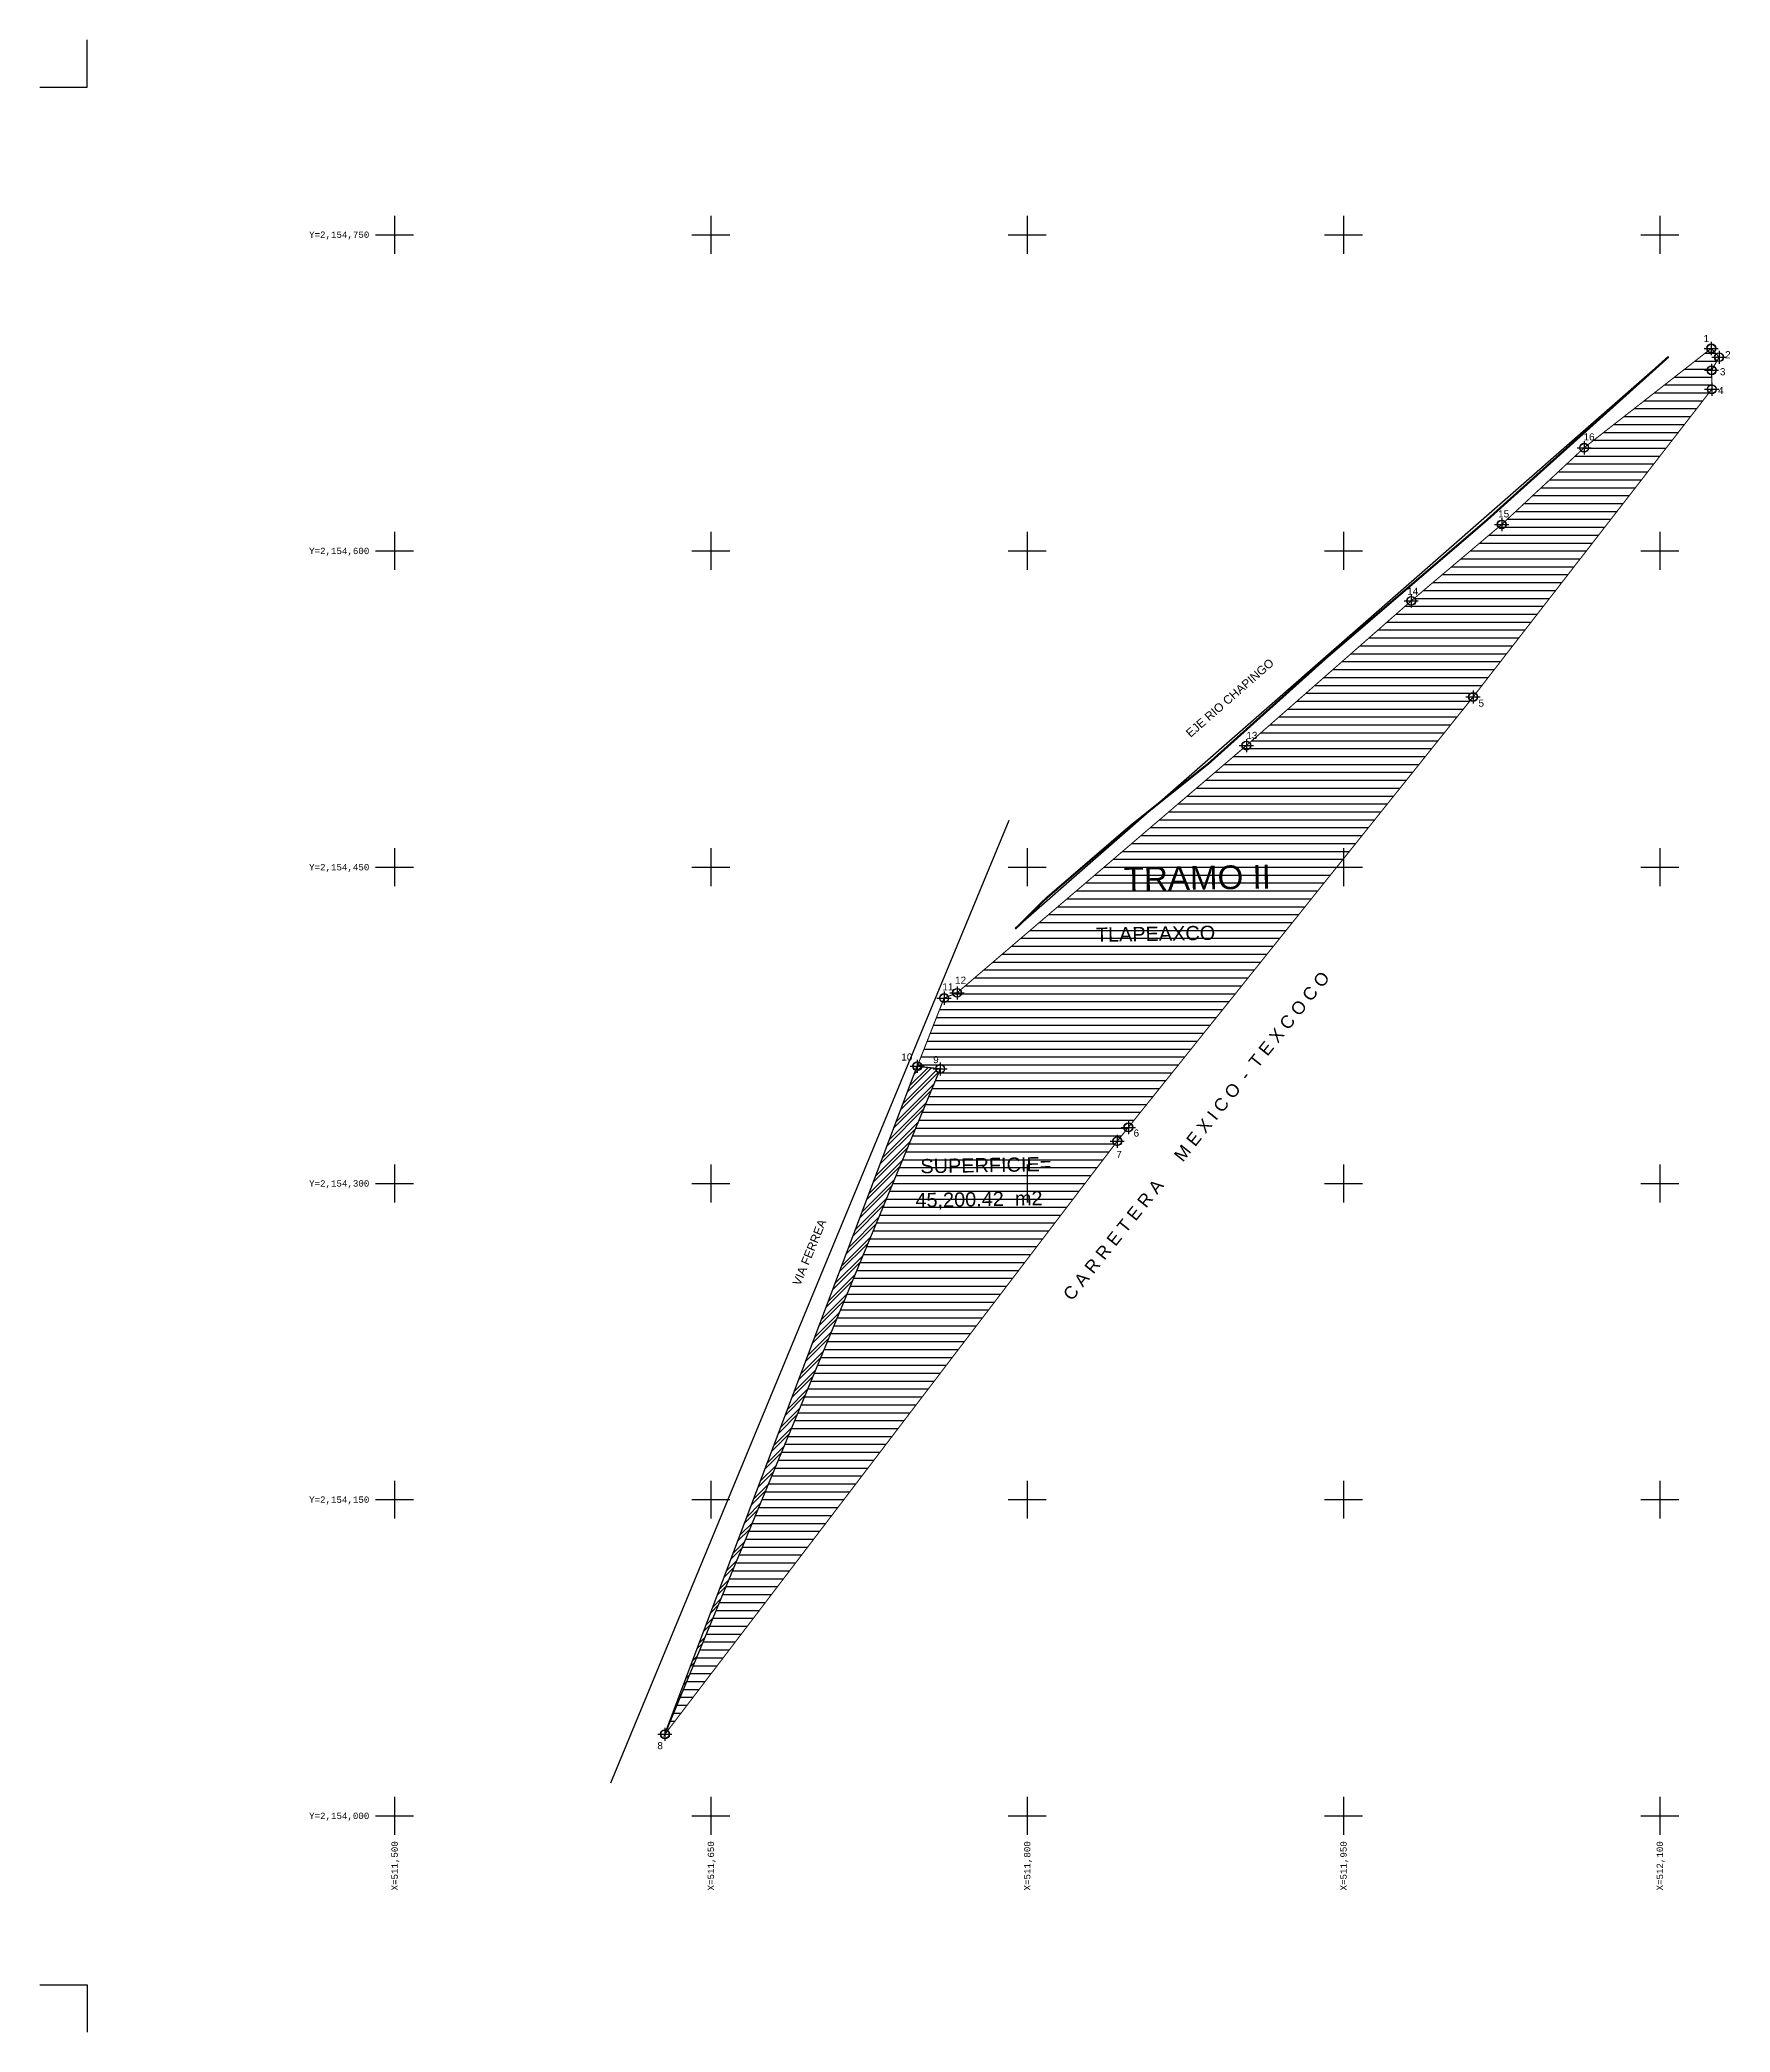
# Model space of a CAD drawing. Extents: x 511332 to 513116, y 2153897 to 2154842.
# Drawn here: x 511332 to 512133, y 2153897 to 2154842 of the extents above; entities that cross this region are included whole.
import ezdxf
from ezdxf.enums import TextEntityAlignment as Align

# ---------------------------------------------------------------- set-up
doc = ezdxf.new("R2010")
doc.units = 0
doc.header["$LTSCALE"] = 40
doc.header["$MEASUREMENT"] = 0
doc.header["$PDMODE"] = 32
doc.header["$PDSIZE"] = 4
for name, color, linetype in [('CAM TEXTOS', 4, 'Continuous'), ('CVL_CUADCON_TIT', 1, 'Continuous'), ('CVL_PUNTO', 7, 'Continuous'), ('CVL_RET_TX', 2, 'Continuous'), ('EN USO Y POSESION', 6, 'Continuous'), ('Escrituras limite inmueble - texto', 7, 'Continuous'), ('Limite del inmueble', 1, 'Continuous'), ('planos', 30, 'Continuous'), ('Reticula de coordenadas', 4, 'Continuous'), ('RIO', 145, 'Continuous'), ('Texto', 7, 'Continuous'), ('VIAS FERREAS', 10, 'Continuous')]:
    doc.layers.add(name, color=color, linetype=linetype)
doc.layers.add('ESCRITURA', color=30, linetype='FENCELINE2', lineweight=25)
doc.styles.add('Ariall', font='arial.ttf')
doc.styles.add('MONOTXT4', font='MONOTXT4.shx')
doc.linetypes.add('FENCELINE2', pattern='A,6.35,-2.54,[132,ltypeshp.shx,S=2.54,R=0,X=-2.54,Y=0],-2.54,25.4', length=36.83)
doc.linetypes.add('TRACKS', pattern='A,0.15,[130,ltypeshp.shx,S=0.25,R=0,X=0,Y=0],0.15', length=0.3)

msp = doc.modelspace()

# ---------------------------------------------------------------- texts
at = {"layer": 'CAM TEXTOS', "color": 7, "style": 'Ariall'}
for s, height, rotation, p in [('EJE RIO CHAPINGO', 4, 41.21583, (511877.43, 2154511.31, 4496.74)), ('C A R R E T E R A      M E X I C O  -  T E X C O C O', 6, 51.37473, (511821.17, 2154243.94, 2246.74)), ('VIA FERREA', 4, 67.72942, (511692.25, 2154251.17, 4496.74))]:
    msp.add_text(s, height=height, rotation=rotation, dxfattribs=at).set_placement(p)
at = {"layer": 'CVL_RET_TX', "color": 7, "style": 'MONOTXT4'}
for s, p in [('Y=2,154,750', (511488, 2154750)), ('Y=2,154,600', (511488, 2154600)), ('Y=2,154,450', (511488, 2154450)), ('Y=2,154,300', (511488, 2154300)), ('Y=2,154,150', (511488, 2154150)), ('Y=2,154,000', (511488, 2154000))]:
    msp.add_text(s, height=3, dxfattribs=at).set_placement(p, align=Align.MIDDLE_RIGHT)
for s, p in [('X=511,500', (511500, 2153988)), ('X=511,650', (511650, 2153988)), ('X=511,800', (511800, 2153988)), ('X=511,950', (511950, 2153988)), ('X=512,100', (512100, 2153988))]:
    msp.add_text(s, height=3, rotation=90, dxfattribs=at).set_placement(p, align=Align.MIDDLE_RIGHT)
at = {"layer": 'Escrituras limite inmueble - texto', "style": 'Ariall'}
for s, height, p in [('1', 3.38, (512120.69, 2154699.04)), ('2', 3.38, (512130.96, 2154691.38)), ('3', 3.38, (512128.5, 2154683.31)), ('4', 3.38, (512127.56, 2154674.39)), ('16', 3.375, (512063.81, 2154652.42)), ('15  ', 3.375, (512023.31, 2154615.89)), ('14', 3.375, (511980.18, 2154579.2)), ('5', 3.38, (512014.01, 2154526.12)), ('13', 3.375, (511903.91, 2154510.81)), ('11', 3.375, (511759.75, 2154391.55)), ('12', 3.375, (511765.78, 2154394.7)), ('10', 3.375, (511740.28, 2154358.26)), ('9', 3.38, (511755.39, 2154357.03)), ('6', 3.38, (511850.45, 2154322.22)), ('7', 3.38, (511842.26, 2154312.03)), ('8', 3.38, (511624.59, 2154031.64))]:
    msp.add_text(s, height=height, dxfattribs=at).set_placement(p)
at = {"layer": 'Texto', "style": 'Ariall'}
msp.add_text('SUPERFICIE=', height=6.75, rotation=1.00162, dxfattribs=at).set_placement((511749.39, 2154304.79))
msp.add_text('45,200.42  m2', height=6.75, rotation=1.00162, dxfattribs=at).set_placement((511777.12, 2154291.96), align=Align.MIDDLE)
at = {"layer": 'Texto', "attachment_point": 1, "rotation": 1.00162, "style": 'Ariall'}
for s, width, insert, char_height in [('TRAMO II', 76.6156, (511845.64, 2154449.94), 11.25), ('TLAPEAXCO', 57.0545, (511832.48, 2154421.31), 6.75)]:
    msp.add_mtext_dynamic_manual_height_columns(s, width=width, gutter_width=3.75, heights=[0], dxfattribs=dict(at, insert=insert, char_height=char_height))

# ---------------------------------------------------------------- hatches: boundary and pattern name
at = {"layer": 'CVL_CUADCON_TIT'}
h = msp.add_hatch(dxfattribs=at)
h.set_pattern_fill('ANSI31', color=1, scale=30, angle=135)
h.paths.add_polyline_path([(512124.39, 2154696.07), (512128.11, 2154691.9), (512124.57, 2154685.72), (512124.64, 2154676.7), (512011.45, 2154530.76), (511847.97, 2154326.59), (511842.68, 2154320.02), (511628.17, 2154038.71), (511758.71, 2154354.37), (511747.88, 2154355.61), (511760.59, 2154387.92), (511766.74, 2154390.41), (511903.94, 2154507.7), (511982.11, 2154576.32), (512025.01, 2154612.55), (512064.11, 2154648.95)])
at = {"layer": 'ESCRITURA'}
h = msp.add_hatch(dxfattribs=at)
h.set_pattern_fill('ANSI32', color=6, scale=10)
h.paths.add_polyline_path([(511758.71, 2154354.37), (511628.17, 2154038.71), (511747.88, 2154355.61)])

# ---------------------------------------------------------------- linework, layer by layer
at = {"color": 4}
for p, q in [((511354.26, 2154819.92), (511354.26, 2154842.42)), ((511331.76, 2154819.92), (511354.26, 2154819.92)), ((511331.76, 2153919.92), (511354.26, 2153919.92)), ((511354.26, 2153919.92), (511354.26, 2153897.42))]:
    msp.add_line(p, q, dxfattribs=at)
at = {"layer": 'CVL_PUNTO', "color": 5}
for p in [(512124.39, 2154696.07), (512124.57, 2154685.72), (512128.11, 2154691.9), (512124.64, 2154676.7)]:
    msp.add_point(p, dxfattribs=at)
at = {"layer": 'CVL_PUNTO', "color": 7}
for p in [(512064.11, 2154648.95), (512025.01, 2154612.55), (511982.11, 2154576.32), (512011.45, 2154530.76), (511903.94, 2154507.7), (511766.74, 2154390.41), (511766.74, 2154390.41), (511760.59, 2154387.92), (511760.59, 2154387.92), (511747.88, 2154355.61), (511747.88, 2154355.61), (511758.71, 2154354.37), (511758.71, 2154354.37), (511847.97, 2154326.59), (511847.97, 2154326.59), (511842.68, 2154320.02), (511628.17, 2154038.71)]:
    msp.add_point(p, dxfattribs=at)
at = {"layer": 'EN USO Y POSESION'}
msp.add_lwpolyline([(511758.71, 2154354.37), (511758.71, 2154354.37), (511628.17, 2154038.71), (511747.88, 2154355.61)], close=True, dxfattribs=at)
at = {"layer": 'Limite del inmueble', "color": 1}
for p, q in [((512121.02, 2154696.07), (512127.71, 2154696.07)), ((512124.39, 2154699.12), (512124.39, 2154692.91)), ((512128.11, 2154694.95), (512128.11, 2154688.74)), ((512121.19, 2154685.72), (512127.88, 2154685.72)), ((512124.57, 2154688.77), (512124.57, 2154682.56)), ((512124.73, 2154691.9), (512131.43, 2154691.9)), ((512121.26, 2154676.7), (512127.96, 2154676.7)), ((512124.64, 2154679.75), (512124.64, 2154673.54)), ((512060.74, 2154648.95), (512067.43, 2154648.95)), ((512064.11, 2154652), (512064.11, 2154645.79)), ((512021.63, 2154612.55), (512028.33, 2154612.55)), ((512025.01, 2154615.6), (512025.01, 2154609.39)), ((511978.73, 2154576.32), (511985.43, 2154576.32)), ((511982.11, 2154579.37), (511982.11, 2154573.16)), ((512008.07, 2154530.76), (512014.77, 2154530.76)), ((512011.45, 2154533.81), (512011.45, 2154527.6)), ((511900.56, 2154507.7), (511907.26, 2154507.7)), ((511903.94, 2154510.75), (511903.94, 2154504.54)), ((511766.74, 2154393.46), (511766.74, 2154387.25)), ((511757.21, 2154387.92), (511763.91, 2154387.92)), ((511760.59, 2154390.97), (511760.59, 2154384.76)), ((511763.36, 2154390.41), (511770.06, 2154390.41)), ((511744.5, 2154355.61), (511751.2, 2154355.61)), ((511747.88, 2154358.66), (511747.88, 2154352.45)), ((511755.34, 2154354.37), (511762.03, 2154354.37)), ((511758.71, 2154357.42), (511758.71, 2154351.21)), ((511844.59, 2154326.59), (511851.29, 2154326.59)), ((511847.97, 2154329.64), (511847.97, 2154323.43)), ((511839.3, 2154320.02), (511846, 2154320.02)), ((511842.68, 2154323.07), (511842.68, 2154316.86)), ((511624.79, 2154038.71), (511631.49, 2154038.71)), ((511628.17, 2154041.76), (511628.17, 2154035.55))]:
    msp.add_line(p, q, dxfattribs=at)
for centre in [(512124.39, 2154696.07), (512124.57, 2154685.72), (512128.11, 2154691.9), (512124.64, 2154676.7), (512064.11, 2154648.95), (512025.01, 2154612.55), (511982.11, 2154576.32), (512011.45, 2154530.76), (511903.94, 2154507.7), (511766.74, 2154390.41), (511760.59, 2154387.92), (511747.88, 2154355.61), (511758.71, 2154354.37), (511847.97, 2154326.59), (511842.68, 2154320.02), (511628.17, 2154038.71)]:
    msp.add_circle(centre, 2.12, dxfattribs=at)
at = {"layer": 'planos', "color": 1, "const_width": 0.5}
msp.add_lwpolyline([(512124.39, 2154696.07), (512128.11, 2154691.9), (512124.57, 2154685.72), (512124.64, 2154676.7), (512011.45, 2154530.76), (511847.97, 2154326.59), (511842.68, 2154320.02), (511628.17, 2154038.71), (511758.71, 2154354.37), (511747.88, 2154355.61), (511760.59, 2154387.92), (511766.74, 2154390.41), (511903.94, 2154507.7), (511982.11, 2154576.32), (512025.01, 2154612.55), (512064.11, 2154648.95)], close=True, dxfattribs=at)
at = {"layer": 'Reticula de coordenadas', "linetype": 'Continuous'}
for p, q in [((511500, 2154759), (511500, 2154741)), ((511650, 2154759), (511650, 2154741)), ((511800, 2154759), (511800, 2154741)), ((511950, 2154759), (511950, 2154741)), ((512100, 2154759), (512100, 2154741)), ((511491, 2154750), (511509, 2154750)), ((511641, 2154750), (511659, 2154750)), ((511791, 2154750), (511809, 2154750)), ((511941, 2154750), (511959, 2154750)), ((512091, 2154750), (512109, 2154750)), ((511500, 2154609), (511500, 2154591)), ((511650, 2154609), (511650, 2154591)), ((511800, 2154609), (511800, 2154591)), ((511950, 2154609), (511950, 2154591)), ((512100, 2154609), (512100, 2154591)), ((511491, 2154600), (511509, 2154600)), ((511641, 2154600), (511659, 2154600)), ((511791, 2154600), (511809, 2154600)), ((511941, 2154600), (511959, 2154600)), ((512091, 2154600), (512109, 2154600)), ((511500, 2154459), (511500, 2154441)), ((511650, 2154459), (511650, 2154441)), ((511800, 2154459), (511800, 2154441)), ((511950, 2154459), (511950, 2154441)), ((512100, 2154459), (512100, 2154441)), ((511491, 2154450), (511509, 2154450)), ((511641, 2154450), (511659, 2154450)), ((511791, 2154450), (511809, 2154450)), ((511941, 2154450), (511959, 2154450)), ((512091, 2154450), (512109, 2154450)), ((511500, 2154309), (511500, 2154291)), ((511650, 2154309), (511650, 2154291)), ((511800, 2154309), (511800, 2154291)), ((511950, 2154309), (511950, 2154291)), ((512100, 2154309), (512100, 2154291)), ((511491, 2154300), (511509, 2154300)), ((511641, 2154300), (511659, 2154300)), ((511791, 2154300), (511809, 2154300)), ((511941, 2154300), (511959, 2154300)), ((512091, 2154300), (512109, 2154300)), ((511500, 2154159), (511500, 2154141)), ((511650, 2154159), (511650, 2154141)), ((511800, 2154159), (511800, 2154141)), ((511950, 2154159), (511950, 2154141)), ((512100, 2154159), (512100, 2154141)), ((511491, 2154150), (511509, 2154150)), ((511641, 2154150), (511659, 2154150)), ((511791, 2154150), (511809, 2154150)), ((511941, 2154150), (511959, 2154150)), ((512091, 2154150), (512109, 2154150)), ((511500, 2154009), (511500, 2153991)), ((511650, 2154009), (511650, 2153991)), ((511800, 2154009), (511800, 2153991)), ((511950, 2154009), (511950, 2153991)), ((512100, 2154009), (512100, 2153991)), ((511491, 2154000), (511509, 2154000)), ((511641, 2154000), (511659, 2154000)), ((511791, 2154000), (511809, 2154000)), ((511941, 2154000), (511959, 2154000)), ((512091, 2154000), (512109, 2154000))]:
    msp.add_line(p, q, dxfattribs=at)
at = {"layer": 'RIO', "color": 7, "linetype": 'TRACKS', "ltscale": 0.25}
msp.add_line((512104.1, 2154692.07, 4495.65), (511794.26, 2154420.68, 4490.61), dxfattribs=at)
msp.add_line((512104.1, 2154692.07, 4495.65), (511794.26, 2154420.68, 4490.61), dxfattribs=at)
at = {"layer": 'RIO', "color": 7, "const_width": 1, "elevation": 4495.65}
msp.add_lwpolyline([(512104.1, 2154692.07), (512017.48, 2154614.19), (511942.12, 2154549.55), (511886.13, 2154499.3), (511848.92, 2154469.56), (511809.07, 2154435.3), (511794.33, 2154420.74)], dxfattribs=at)
at = {"layer": 'VIAS FERREAS', "color": 7, "linetype": 'TRACKS', "ltscale": 0.25, "elevation": 4496.74}
msp.add_lwpolyline([(511791.31, 2154472.16), (511602.33, 2154015.5)], dxfattribs=at)

msp.set_redraw_order([(e.dxf.handle, doc.entitydb.next_handle()) for e in msp.query("TEXT MTEXT ATTDEF DIMENSION ARC_DIMENSION")])  # texts and dimensions are drawn at this point

doc.saveas('drawing.dxf')
